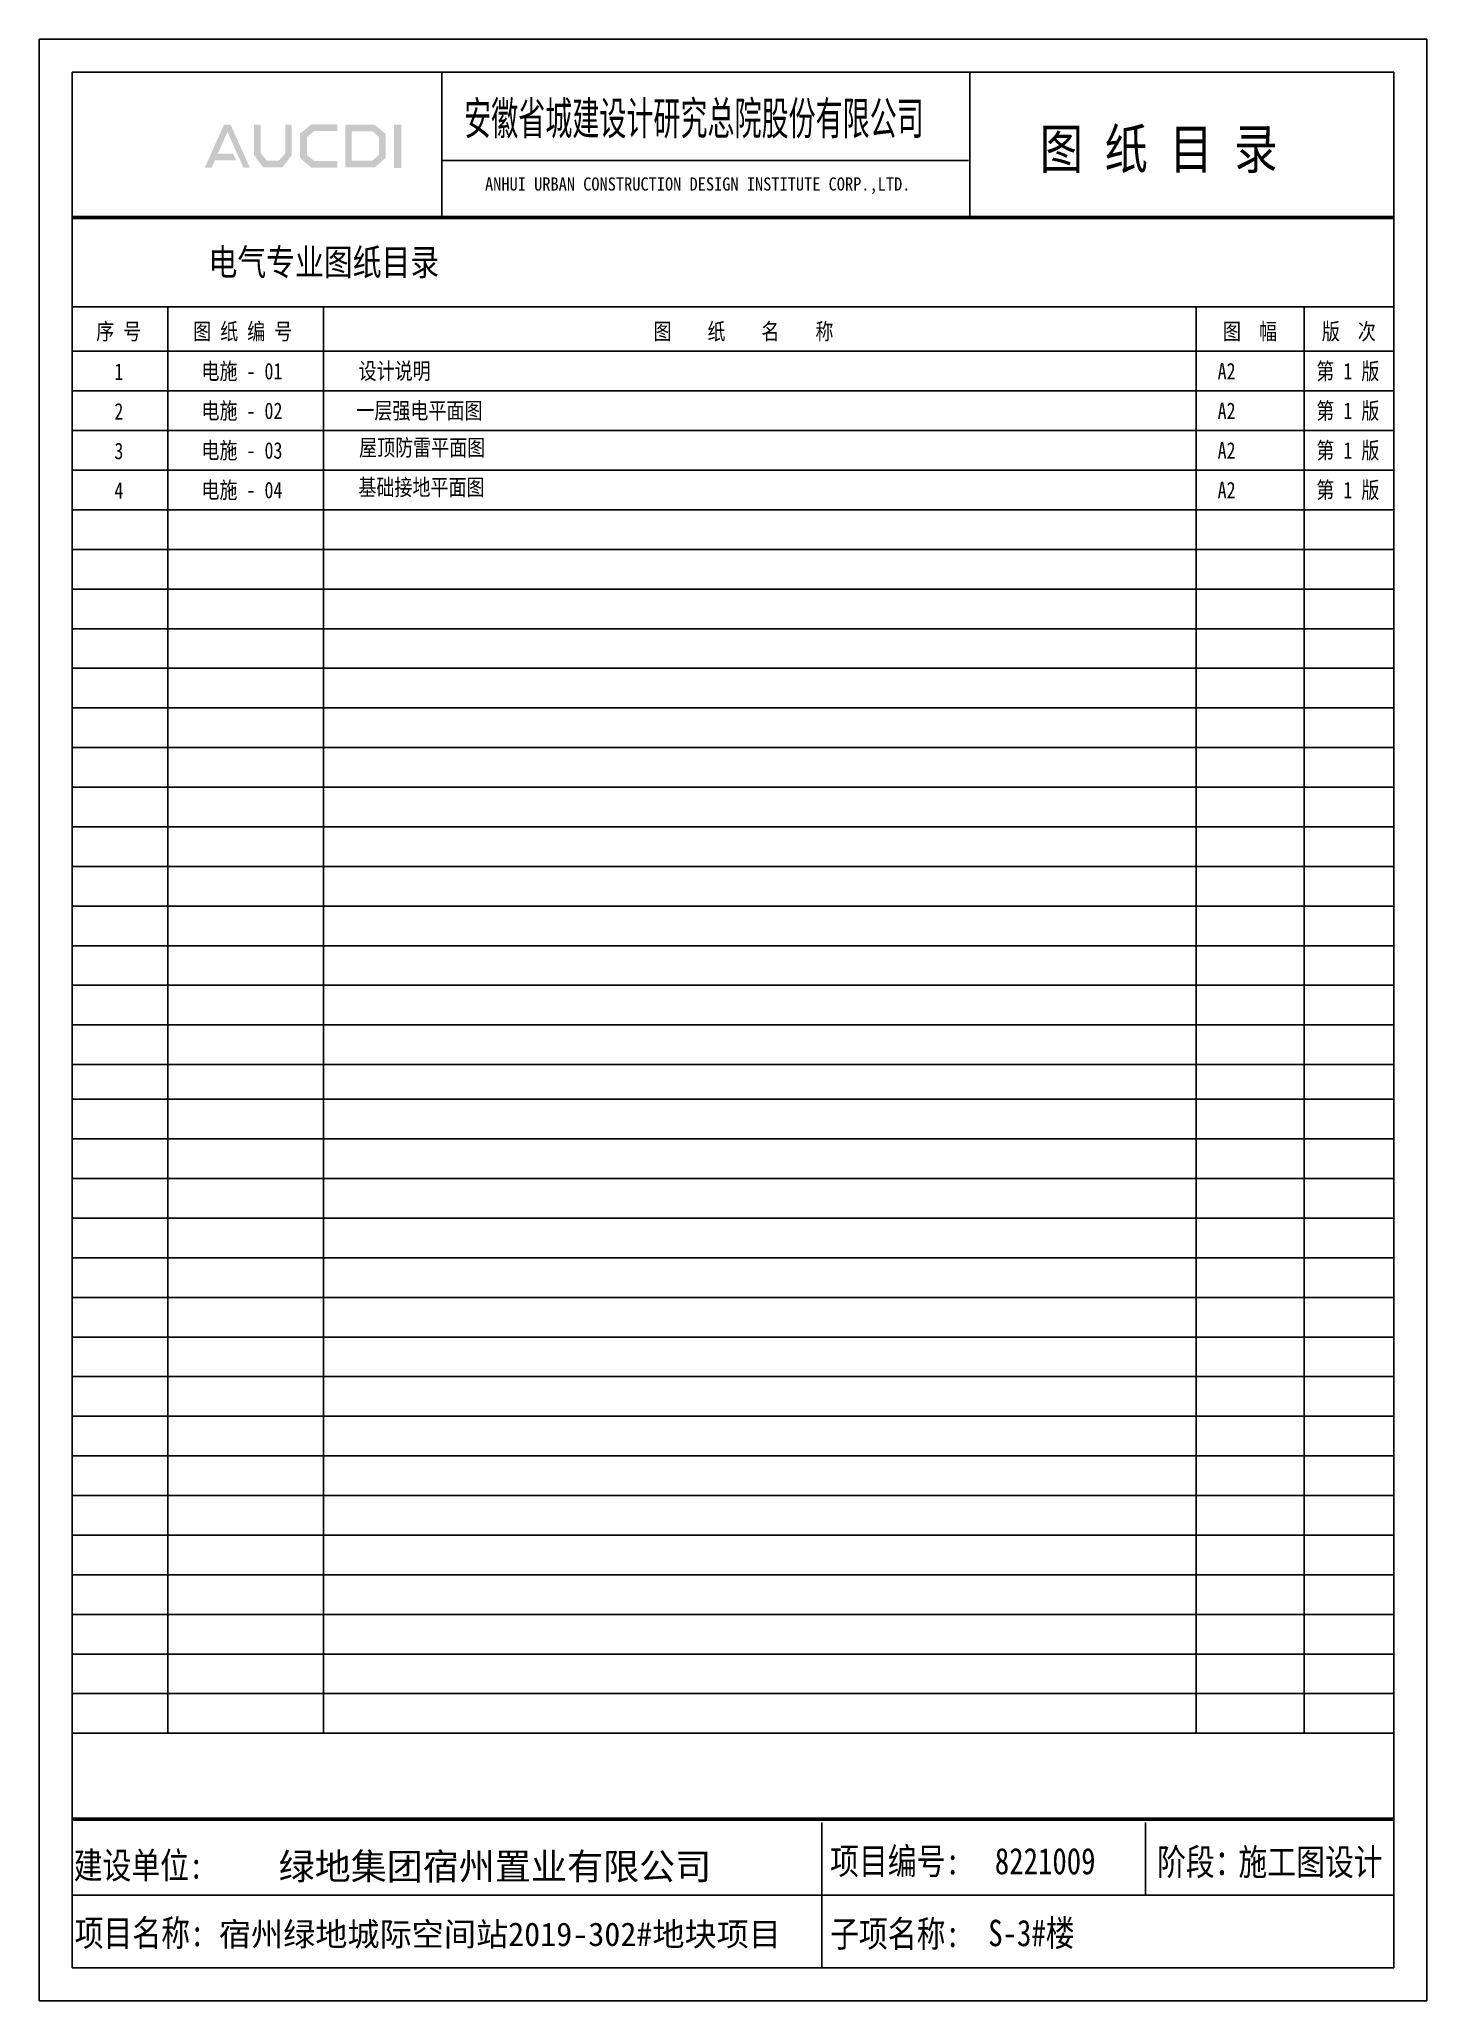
# Model space of a CAD drawing. Extents: x 621174 to 1725648, y -986053 to 860327.
# Drawn here: x 697210 to 718210, y -818099 to -788399 of the extents above; entities that cross this region are included whole.
import ezdxf

# ---------------------------------------------------------------- set-up
doc = ezdxf.new("R2010")
doc.units = 0
doc.header["$LTSCALE"] = 1000
doc.header["$MEASUREMENT"] = 0
doc.layers.add('图框', color=140, linetype='Continuous')
doc.layers.add('图签文字', color=147, linetype='Continuous')
doc.layers.add('图签', color=147, linetype='Continuous', lineweight=18)
doc.styles.add('宋体', font='', dxfattribs={"height": 50})
doc.styles.add('建筑图签-1', font='simhei.ttf', dxfattribs={"width": 0.7})
doc.styles.get('宋体').set_extended_font_data('SimSun')

msp = doc.modelspace()

# ---------------------------------------------------------------- texts
at = {"layer": '图签', "color": 6, "style": '宋体'}
for s, height, p in [('绿地集团宿州置业有限公司', 400, (700833, -816265)), ('宿州绿地城际空间站2019-302#地块项目', 356.68, (699928, -817270))]:
    msp.add_text(s, height=height, dxfattribs=at).set_placement(p)
at = {"layer": '图签文字', "color": 7, "style": '建筑图签-1'}
for s, height, width, p in [('安徽省城建设计研究总院股份有限公司', 500, 0.6, (703641, -789845)), ('图 纸 目 录', 600, 0.8, (712353, -790359)), ('序 号', 250, 0.8, (698072, -792948)), ('图 纸 编 号', 250, 0.8, (699540, -792948)), ('图    纸    名    称', 250, 0.8, (706507, -792948)), ('图  幅', 250, 0.8, (715126, -792948)), ('版  次', 250, 0.8, (716622, -792948)), ('电施 - 01', 250, 0.8, (699665, -793550)), ('设计说明', 250, 0.8, (702044, -793547)), ('第 1 版', 250, 0.8, (716539, -793550)), ('1', 250, 0.8, (698347, -793558)), ('A2', 250, 0.8, (715045, -793550)), ('电施 - 02', 250, 0.8, (699665, -794150)), ('一层强电平面图', 250, 0.8, (702009, -794147)), ('第 1 版', 250, 0.8, (716539, -794150)), ('2', 250, 0.8, (698347, -794158)), ('A2', 250, 0.8, (715045, -794150)), ('电施 - 03', 250, 0.8, (699665, -794750)), ('屋顶防雷平面图', 250, 0.8, (702050, -794706)), ('第 1 版', 250, 0.8, (716539, -794750)), ('3', 250, 0.8, (698347, -794758)), ('A2', 250, 0.8, (715045, -794750)), ('电施 - 04', 250, 0.8, (699665, -795350)), ('基础接地平面图', 250, 0.8, (702040, -795307)), ('第 1 版', 250, 0.8, (716539, -795350)), ('4', 250, 0.8, (698347, -795358)), ('A2', 250, 0.8, (715045, -795350)), (' 建设单位: ', 400, 0.8, (697514, -816250)), ('项目编号:', 400, 0.8, (709180, -816185)), ('阶段：', 400, 0.8, (714128, -816198)), ('项目名称:', 400, 0.8, (697747, -817273)), ('子项名称:', 400, 0.8, (709180, -817285))]:
    msp.add_text(s, height=height, dxfattribs=dict(at, width=width)).set_placement(p)
at = {"layer": '图签文字', "linetype": 'Continuous', "style": '建筑图签-1', "width": 0.91}
msp.add_text('ANHUI URBAN CONSTRUCTION DESIGN INSTITUTE CORP.,LTD.', height=200, dxfattribs=at).set_placement((703957, -790691))
at = {"layer": '图签文字', "style": '建筑图签-1', "width": 0.8}
msp.add_text('电气专业图纸目录', height=400, dxfattribs=at).set_placement((699772, -791974))
at = {"layer": '图签文字', "color": 6, "style": '建筑图签-1', "width": 0.8}
for s, p in [('8221009', (711673, -816185)), ('施工图设计', (715360, -816198)), ('S-3#楼', (711573, -817273))]:
    msp.add_text(s, height=400, dxfattribs=at).set_placement(p)

# ---------------------------------------------------------------- hatches: boundary and pattern name
at = {"layer": '图签文字'}
h = msp.add_hatch(color=4, dxfattribs=at)
h.paths.add_polyline_path([(702581, -789694), (702688, -789694), (702688, -790349), (702581, -790349)])
h.paths.add_polyline_path([(701941, -789793), (701941, -790240), (702248, -790240), (702353, -790149), (702353, -789879), (702251, -789793)], flags=16)
h.paths.add_polyline_path([(701841, -789693), (701841, -790341), (702285, -790341), (702454, -790196), (702454, -789832), (702287, -789693)])
h.paths.add_polyline_path([(701720, -789690), (701720, -789788), (701373, -789788), (701261, -789882), (701261, -790154), (701373, -790241), (701721, -790241), (701721, -790344), (701327, -790344), (701155, -790196), (701155, -789832), (701324, -789690)])
h.paths.add_polyline_path([(700459, -789691), (700562, -789691), (700562, -790125), (700658, -790237), (700837, -790237), (700934, -790125), (700934, -789691), (701031, -789691), (701031, -790157), (700892, -790341), (700604, -790341), (700459, -790155)])
h.paths.add_polyline_path([(700007, -789692), (700106, -789692), (700397, -790342), (700299, -790342), (700060, -789803), (699911, -790133), (700142, -790133), (700193, -790231), (699869, -790231), (699819, -790344), (699715, -790344)])

# ---------------------------------------------------------------- linework, layer by layer
at = {"layer": '图框'}
for p, q in [((717710, -788899), (697710, -788899)), ((697710, -788899), (697710, -817599)), ((703303, -791099), (703303, -788899)), ((711294, -791099), (711294, -788899)), ((717710, -817599), (717710, -788899)), ((711273, -790237), (703303, -790237)), ((697710, -792449), (717710, -792449)), ((697710, -792449), (697710, -812249)), ((697710, -792449), (697710, -816449)), ((699154, -792449), (699154, -814049)), ((701511, -792449), (701511, -814049)), ((714722, -792449), (714722, -814049)), ((716356, -792449), (716356, -814049)), ((697710, -793124), (717710, -793124)), ((697710, -793124), (717710, -793124)), ((717710, -793124), (697710, -793124)), ((717710, -793124), (697710, -793124)), ((717710, -793724), (697710, -793724)), ((717710, -794324), (697710, -794324)), ((697710, -794324), (717710, -794324)), ((697710, -794324), (717710, -794324)), ((717710, -794324), (697710, -794324)), ((697710, -794924), (717710, -794924)), ((697710, -794924), (717710, -794924)), ((717710, -794924), (697710, -794924)), ((717710, -794924), (697710, -794924)), ((697710, -795524), (717710, -795524)), ((697710, -795524), (717710, -795524)), ((717710, -795524), (697710, -795524)), ((717710, -795524), (697710, -795524)), ((697710, -796124), (717710, -796124)), ((697710, -796124), (717710, -796124)), ((717710, -796124), (697710, -796124)), ((717710, -796124), (697710, -796124)), ((717710, -796124), (697710, -796124)), ((717710, -796124), (697710, -796124)), ((717710, -796724), (697710, -796724)), ((697710, -796724), (717710, -796724)), ((697710, -796724), (717710, -796724)), ((717710, -796724), (697710, -796724)), ((697710, -797324), (717710, -797324)), ((697710, -797324), (717710, -797324)), ((717710, -797324), (697710, -797324)), ((717710, -797324), (697710, -797324)), ((697710, -797924), (717710, -797924)), ((697710, -797924), (717710, -797924)), ((717710, -797924), (697710, -797924)), ((717710, -797924), (697710, -797924)), ((697710, -798524), (717710, -798524)), ((697710, -798524), (717710, -798524)), ((717710, -798524), (697710, -798524)), ((717710, -798524), (697710, -798524)), ((717710, -798524), (697710, -798524)), ((717710, -798524), (697710, -798524)), ((717710, -799124), (697710, -799124)), ((697710, -799124), (717710, -799124)), ((697710, -799124), (717710, -799124)), ((717710, -799124), (697710, -799124)), ((697710, -799724), (717710, -799724)), ((697710, -799724), (717710, -799724)), ((717710, -799724), (697710, -799724)), ((717710, -799724), (697710, -799724)), ((697710, -800324), (717710, -800324)), ((697710, -800324), (717710, -800324)), ((717710, -800324), (697710, -800324)), ((717710, -800324), (697710, -800324)), ((697710, -800924), (717710, -800924)), ((697710, -800924), (717710, -800924)), ((717710, -800924), (697710, -800924)), ((717710, -800924), (697710, -800924)), ((717710, -800924), (697710, -800924)), ((717710, -800924), (697710, -800924)), ((717710, -801524), (697710, -801524)), ((697710, -801524), (717710, -801524)), ((697710, -801524), (717710, -801524)), ((717710, -801524), (697710, -801524)), ((697710, -802124), (717710, -802124)), ((697710, -802124), (717710, -802124)), ((717710, -802124), (697710, -802124)), ((717710, -802124), (697710, -802124)), ((717710, -802724), (697710, -802724)), ((717710, -803324), (697710, -803324)), ((717710, -803324), (697710, -803324)), ((717710, -803924), (697710, -803924)), ((717710, -804449), (697710, -804449)), ((697710, -804449), (717710, -804449)), ((697710, -804449), (717710, -804449)), ((717710, -804449), (697710, -804449)), ((697710, -805049), (717710, -805049)), ((697710, -805049), (717710, -805049)), ((717710, -805049), (697710, -805049)), ((717710, -805049), (697710, -805049)), ((697710, -805649), (717710, -805649)), ((697710, -805649), (717710, -805649)), ((717710, -805649), (697710, -805649)), ((717710, -805649), (697710, -805649)), ((697710, -806249), (717710, -806249)), ((697710, -806249), (717710, -806249)), ((717710, -806249), (697710, -806249)), ((717710, -806249), (697710, -806249)), ((717710, -806249), (697710, -806249)), ((717710, -806249), (697710, -806249)), ((717710, -806849), (697710, -806849)), ((697710, -806849), (717710, -806849)), ((697710, -806849), (717710, -806849)), ((717710, -806849), (697710, -806849)), ((697710, -807449), (717710, -807449)), ((697710, -807449), (717710, -807449)), ((717710, -807449), (697710, -807449)), ((717710, -807449), (697710, -807449)), ((697710, -808049), (717710, -808049)), ((697710, -808049), (717710, -808049)), ((717710, -808049), (697710, -808049)), ((717710, -808049), (697710, -808049)), ((697710, -808649), (717710, -808649)), ((697710, -808649), (717710, -808649)), ((717710, -808649), (697710, -808649)), ((717710, -808649), (697710, -808649)), ((717710, -808649), (697710, -808649)), ((717710, -808649), (697710, -808649)), ((717710, -809249), (697710, -809249)), ((697710, -809249), (717710, -809249)), ((697710, -809249), (717710, -809249)), ((717710, -809249), (697710, -809249)), ((697710, -809849), (717710, -809849)), ((697710, -809849), (717710, -809849)), ((717710, -809849), (697710, -809849)), ((717710, -809849), (697710, -809849)), ((697710, -810449), (717710, -810449)), ((697710, -810449), (717710, -810449)), ((717710, -810449), (697710, -810449)), ((717710, -810449), (697710, -810449)), ((697710, -811049), (717710, -811049)), ((697710, -811049), (717710, -811049)), ((717710, -811049), (697710, -811049)), ((717710, -811049), (697710, -811049)), ((717710, -811049), (697710, -811049)), ((717710, -811049), (697710, -811049)), ((717710, -811649), (697710, -811649)), ((697710, -811649), (717710, -811649)), ((697710, -811649), (717710, -811649)), ((717710, -811649), (697710, -811649)), ((697710, -812249), (717710, -812249)), ((697710, -812249), (717710, -812249)), ((717710, -812249), (697710, -812249)), ((717710, -812249), (697710, -812249)), ((697710, -812849), (717710, -812849)), ((697710, -812849), (717710, -812849)), ((717710, -812849), (697710, -812849)), ((717710, -812849), (697710, -812849)), ((717710, -812849), (697710, -812849)), ((717710, -812849), (697710, -812849)), ((717710, -813449), (697710, -813449)), ((697710, -813449), (717710, -813449)), ((697710, -813449), (717710, -813449)), ((717710, -813449), (697710, -813449)), ((717710, -814049), (697710, -814049)), ((709053, -815399), (709053, -817599)), ((713955, -815399), (713955, -816499)), ((697710, -816500), (717710, -816499)), ((697710, -817599), (717710, -817599))]:
    msp.add_line(p, q, dxfattribs=at)
for points in [[(718210, -788399), (718210, -818099), (697210, -818099), (697210, -788399)], [(718210, -788399), (718210, -818099), (697210, -818099), (697210, -788399)], [(697710, -817599), (717710, -817599), (717710, -788899), (697710, -788899)]]:
    msp.add_lwpolyline(points, close=True, dxfattribs=at)
at = {"layer": '图框', "const_width": 56.2}
for points in [[(697710, -791099), (717710, -791099)], [(697710, -815349), (717710, -815349)]]:
    msp.add_lwpolyline(points, dxfattribs=at)

msp.set_redraw_order([(e.dxf.handle, doc.entitydb.next_handle()) for e in msp.query("TEXT MTEXT ATTDEF DIMENSION ARC_DIMENSION")])  # texts and dimensions are drawn at this point

doc.saveas('drawing.dxf')
